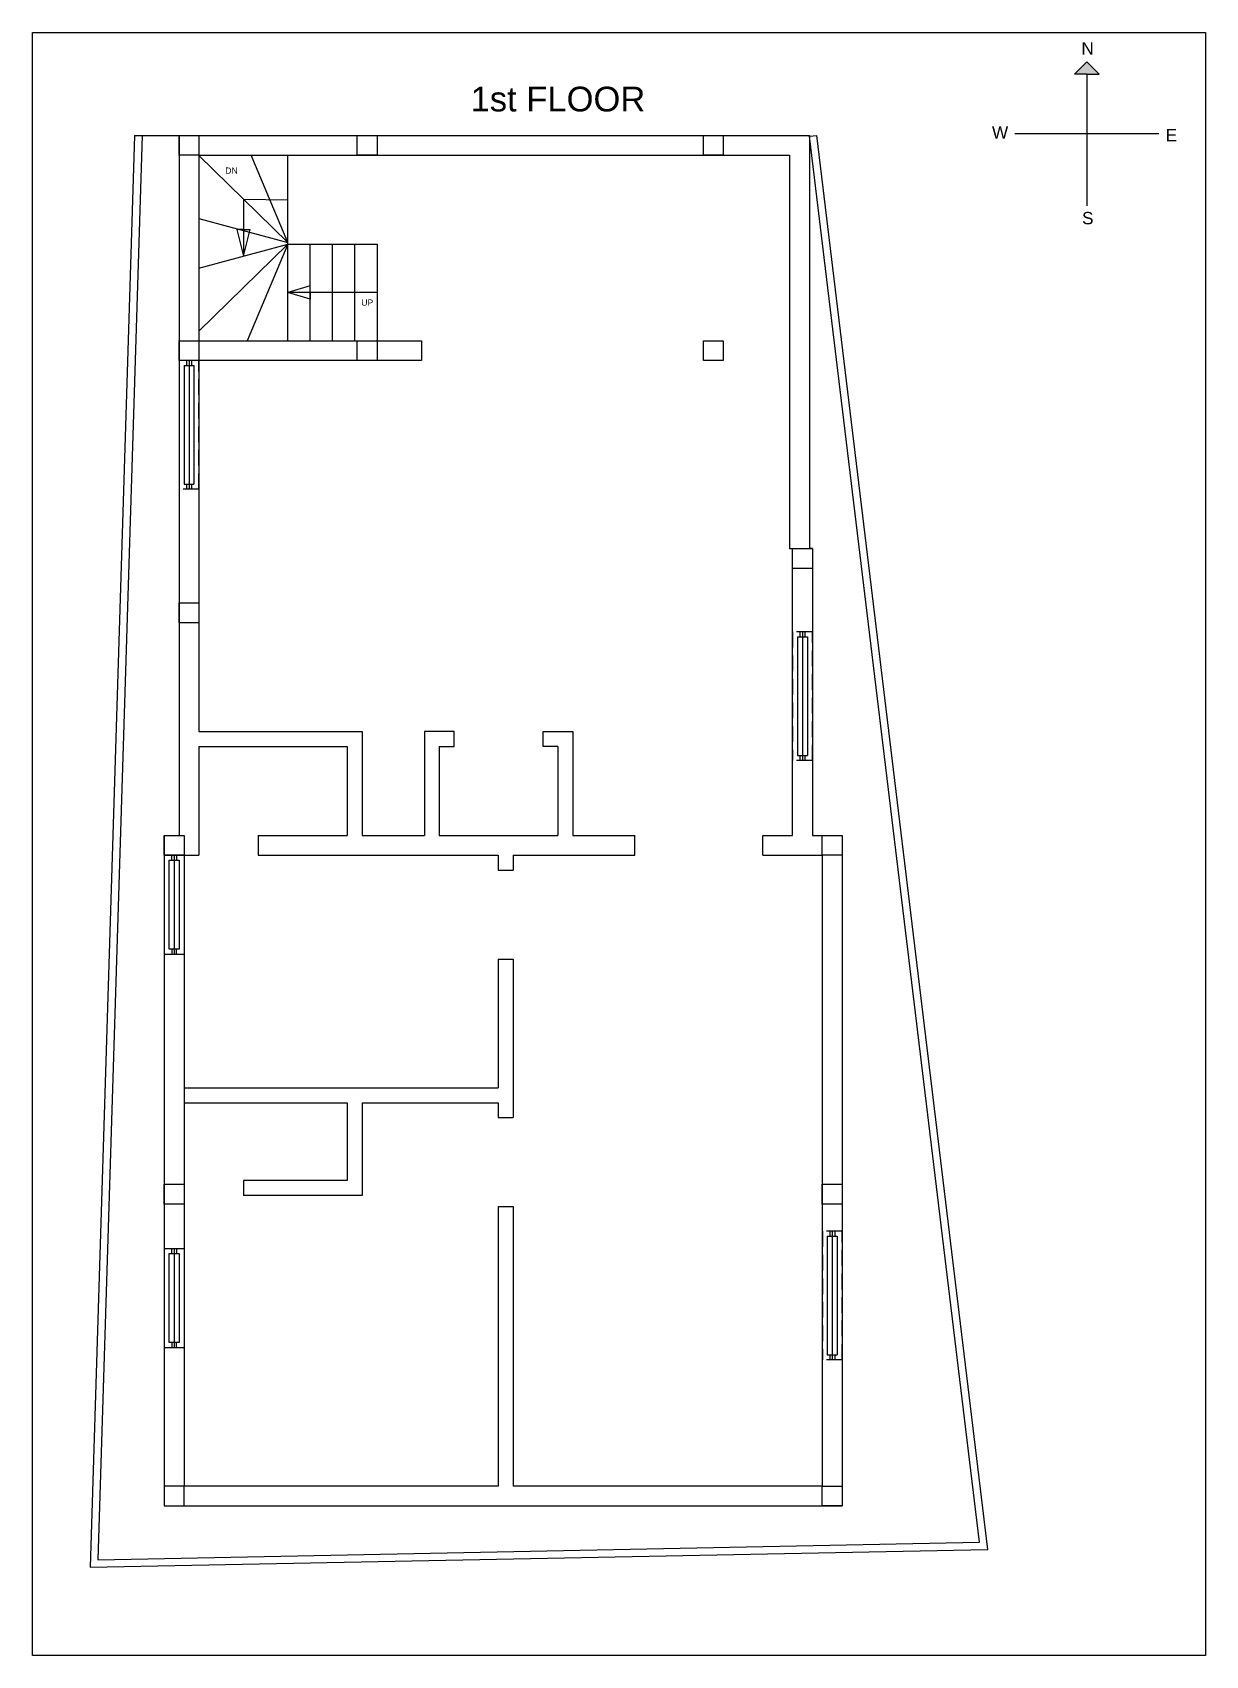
# Model space of a CAD drawing. Header units: inches. Extents: x 2767 to 7496, y 1392 to 3439.
# Drawn here: x 2767 to 3242, y 1392 to 2048 of the extents above; entities that cross this region are included whole.
import ezdxf

# ---------------------------------------------------------------- set-up
doc = ezdxf.new("R2010")
doc.units = ezdxf.units.IN
doc.linetypes.add('HIDDEN', pattern=[9.525, 6.35, -3.175])
for name, color, linetype in [('compund', 82, 'Continuous'), ('pillar', 82, 'Continuous'), ('slab', 90, 'Continuous'), ('stair', 130, 'Continuous'), ('text and dim', 200, 'Continuous'), ('wall', 7, 'Continuous'), ('window', 150, 'Continuous')]:
    doc.layers.add(name, color=color, linetype=linetype)
doc.styles.get("Standard").update_dxf_attribs({"font": 'arial.ttf'})

msp = doc.modelspace()

# ---------------------------------------------------------------- texts
at = {"layer": 'text and dim', "linetype": 'Continuous'}
for s, width, insert, char_height, attachment_point in [('N', 5, (3191.325, 2044.37), 5, 1), ('1st FLOOR', 71.97791, (2944.405, 2026.407), 10, 1), ('W', 5, (3155.172, 2010.441), 5, 1), ('E', 5, (3225.379, 2009.369), 5, 1), ('DN', 4.72606, (2845.229, 1991.241), 2.5, 7), ('S', 5, (3191.586, 1975.778), 5, 1), ('UP', 4.72606, (2900.211, 1937.869), 2.5, 7)]:
    msp.add_mtext_dynamic_manual_height_columns(s, width=width, gutter_width=12.5, heights=[0], dxfattribs=dict(at, insert=insert, char_height=char_height, attachment_point=attachment_point))

# ---------------------------------------------------------------- blocks, each defined once
blk = doc.blocks.new('8in pillar')
at = {"layer": 'pillar'}
blk.add_lwpolyline([(3916.78, 1584.21), (3924.78, 1584.21), (3924.78, 1576.21), (3916.78, 1576.21)], close=True, dxfattribs=at)
blk = doc.blocks.new('4ft window')
at = {"layer": 'window', "linetype": 'HIDDEN'}
for p, q in [((4011, 1654.58), (4003, 1654.58)), ((4003, 1654.58), (4003, 1602.58)), ((4011, 1602.58), (4011, 1654.58)), ((4011, 1602.58), (4003, 1602.58))]:
    blk.add_line(p, q, dxfattribs=at)
at = {"layer": 'window'}
for p, q in [((4006, 1654.58), (4006, 1652.58)), ((4007, 1654.58), (4007, 1602.58)), ((4008, 1654.58), (4008, 1652.58)), ((4005, 1652.58), (4005, 1604.58)), ((4009, 1652.58), (4009, 1604.58)), ((4006, 1604.58), (4006, 1602.58)), ((4008, 1604.58), (4008, 1602.58))]:
    blk.add_line(p, q, dxfattribs=at)
at = {"layer": 'window', "linetype": 'Continuous'}
for p, q in [((4005, 1652.58), (4009, 1652.58)), ((4005, 1604.58), (4009, 1604.58))]:
    blk.add_line(p, q, dxfattribs=at)
blk = doc.blocks.new('3ft window')
at = {"layer": 'window', "linetype": 'Continuous'}
for p, q in [((3891.57, 1851.13), (3899.57, 1851.13)), ((3894.57, 1849.13), (3894.57, 1851.13)), ((3895.57, 1851.13), (3895.57, 1811.13)), ((3896.57, 1851.13), (3896.57, 1849.13)), ((3893.57, 1849.13), (3897.57, 1849.13)), ((3893.57, 1813.13), (3893.57, 1849.13)), ((3897.57, 1849.13), (3897.57, 1813.13)), ((3891.57, 1811.13), (3899.57, 1811.13)), ((3897.57, 1813.13), (3893.57, 1813.13)), ((3894.57, 1813.13), (3894.57, 1811.13)), ((3896.57, 1811.13), (3896.57, 1813.13))]:
    blk.add_line(p, q, dxfattribs=at)
at = {"layer": 'window', "linetype": 'HIDDEN'}
for p, q in [((3891.57, 1851.13), (3891.57, 1811.13)), ((3899.57, 1851.13), (3899.57, 1811.13))]:
    blk.add_line(p, q, dxfattribs=at)

# ---------------------------------------------------------------- hatches: boundary and pattern name
at = {"layer": 'slab', "linetype": 'Continuous'}
h = msp.add_hatch(color=6, dxfattribs=at)
h.dxf.hatch_style = 1
h.paths.add_polyline_path([(3193.506, 2036.453), (3188.506, 2031.453), (3193.506, 2031.453), (3198.506, 2031.453)])

# ---------------------------------------------------------------- linework, layer by layer
at = {"linetype": 'Continuous'}
for p, q in [((3193.506, 2031.453), (3193.506, 1978.23)), ((3222.618, 2007.342), (3164.395, 2007.342))]:
    msp.add_line(p, q, dxfattribs=at)
msp.add_lwpolyline([(2767.281, 2048.326), (3241.525, 2048.326), (3241.525, 1392.239), (2767.281, 1392.239)], close=True, dxfattribs=at)
at = {"layer": 'compund'}
for p, q in [((2808.575, 2006.708), (2790.571, 1427.898)), ((2811.573, 2006.615), (2793.668, 1430.959)), ((3150.123, 1438.017), (3081.365, 2006.348)), ((3153.5, 1435.083), (3084.343, 2006.708)), ((2793.668, 1430.959), (3150.123, 1438.017)), ((2790.571, 1427.898), (3153.5, 1435.083))]:
    msp.add_line(p, q, dxfattribs=at)
at = {"layer": 'compund', "linetype": 'Continuous'}
for p, q in [((2808.575, 2006.708), (2811.573, 2006.615)), ((2811.573, 2006.615), (2826.575, 2006.708)), ((3081.365, 2006.348), (3084.343, 2006.708))]:
    msp.add_line(p, q, dxfattribs=at)
at = {"layer": 'stair'}
for p, q in [((2834.575, 1998.534), (2870.575, 1963.375)), ((2870.575, 1963.375), (2855.671, 1998.74)), ((2870.575, 1962.708), (2870.575, 1998.708)), ((2834.575, 1973.082), (2870.575, 1963.375)), ((2834.575, 1953.001), (2870.575, 1962.708)), ((2834.575, 1927.55), (2870.575, 1962.708)), ((2870.575, 1962.708), (2854.139, 1923.708)), ((2870.575, 1962.708), (2906.575, 1962.708)), ((2870.575, 1923.708), (2870.575, 1962.708)), ((2879.575, 1923.708), (2879.575, 1962.708)), ((2888.575, 1923.708), (2888.575, 1962.708)), ((2897.575, 1923.708), (2897.575, 1962.708)), ((2906.575, 1962.708), (2906.575, 1923.708)), ((2834.575, 1923.708), (2870.575, 1923.708))]:
    msp.add_line(p, q, dxfattribs=at)
at = {"layer": 'text and dim', "linetype": 'Continuous'}
for p, q in [((2852.575, 1980.955), (2852.575, 1957.855)), ((2852.575, 1980.955), (2870.575, 1980.708)), ((2852.575, 1968.708), (2849.838, 1968.708)), ((2849.838, 1968.708), (2852.575, 1957.855)), ((2852.575, 1968.708), (2855.311, 1968.708)), ((2852.575, 1957.855), (2855.311, 1968.708)), ((2879.575, 1945.945), (2870.575, 1943.208)), ((2906.575, 1943.208), (2870.575, 1943.208)), ((2879.575, 1940.472), (2870.575, 1943.208)), ((2879.575, 1943.208), (2879.575, 1945.945)), ((2879.575, 1943.208), (2879.575, 1940.472))]:
    msp.add_line(p, q, dxfattribs=at)
at = {"layer": 'wall', "linetype": 'Continuous'}
for p, q in [((3188.506, 2031.453), (3193.506, 2036.453)), ((3198.506, 2031.453), (3193.506, 2036.453)), ((3193.506, 2031.453), (3188.506, 2031.453)), ((3193.506, 2031.453), (3198.506, 2031.453)), ((2826.575, 2006.708), (2826.575, 1723.708)), ((2826.575, 2006.708), (3081.365, 2006.708)), ((3081.365, 2006.708), (3081.365, 1839.708)), ((2834.575, 1998.708), (3073.365, 1998.708)), ((3073.365, 1998.708), (3073.365, 1839.708)), ((2834.575, 1923.708), (2924.575, 1923.708)), ((2924.575, 1923.708), (2924.575, 1915.708)), ((2834.575, 1915.708), (2834.575, 1765.708)), ((2924.575, 1915.708), (2834.575, 1915.708)), ((3073.365, 1839.708), (3074.575, 1839.708)), ((3074.575, 1723.708), (3074.575, 1839.708)), ((3082.575, 1839.708), (3081.365, 1839.708)), ((3082.575, 1839.708), (3082.575, 1723.708)), ((2900.575, 1765.708), (2900.575, 1723.708)), ((2925.707, 1765.708), (2925.707, 1723.708)), ((2937.707, 1765.708), (2925.707, 1765.708)), ((2937.707, 1759.708), (2937.707, 1765.708)), ((2973.707, 1759.708), (2973.707, 1765.708)), ((2973.707, 1765.708), (2985.707, 1765.708)), ((2985.707, 1765.708), (2985.707, 1723.708)), ((2834.575, 1759.708), (2834.575, 1715.708)), ((2894.575, 1759.708), (2894.575, 1723.708)), ((2931.707, 1759.708), (2931.707, 1723.708)), ((2931.707, 1759.708), (2937.707, 1759.708)), ((2979.707, 1759.708), (2973.707, 1759.708)), ((2979.707, 1759.708), (2979.707, 1723.708)), ((2820.575, 1723.708), (2820.575, 1452.763)), ((2820.575, 1723.708), (2826.575, 1723.708)), ((2858.575, 1723.708), (2858.575, 1715.708)), ((2985.707, 1723.708), (3010.832, 1723.708)), ((3010.832, 1715.708), (3010.832, 1723.708)), ((3062.575, 1715.708), (3062.575, 1723.708)), ((3094.575, 1723.708), (3094.575, 1452.763)), ((2828.575, 1715.708), (2828.575, 1460.763)), ((2955.575, 1715.708), (2955.575, 1709.708)), ((2961.575, 1715.708), (2961.575, 1709.708)), ((3086.575, 1715.708), (3086.575, 1460.763)), ((2955.575, 1673.708), (2955.575, 1621.708)), ((2961.575, 1673.708), (2961.575, 1609.708)), ((2894.575, 1615.708), (2894.575, 1584.236)), ((2900.575, 1615.708), (2900.575, 1578.236)), ((2955.575, 1615.708), (2955.575, 1609.708)), ((2894.575, 1584.236), (2852.575, 1584.236)), ((2852.575, 1584.236), (2852.575, 1578.236)), ((2900.575, 1578.236), (2852.575, 1578.236)), ((2955.575, 1573.708), (2955.575, 1460.763)), ((2961.575, 1573.708), (2961.575, 1460.763))]:
    msp.add_line(p, q, dxfattribs=at)
at = {"layer": 'wall'}
for p, q in [((2834.575, 1998.708), (2834.575, 1923.708)), ((2834.575, 1765.708), (2900.575, 1765.708)), ((2834.575, 1759.708), (2894.575, 1759.708)), ((2820.575, 1723.708), (2828.575, 1723.708)), ((2858.575, 1723.708), (2894.575, 1723.708)), ((2900.575, 1723.708), (2925.707, 1723.708)), ((2931.707, 1723.708), (2979.707, 1723.708)), ((3062.575, 1723.708), (3074.575, 1723.708)), ((3082.575, 1723.708), (3094.575, 1723.708)), ((2828.575, 1715.708), (2834.575, 1715.708)), ((2858.575, 1715.708), (2955.575, 1715.708)), ((2961.575, 1715.708), (3010.832, 1715.708)), ((3062.575, 1715.708), (3086.575, 1715.708)), ((2955.575, 1709.708), (2961.575, 1709.708)), ((2955.575, 1673.708), (2961.575, 1673.708)), ((2828.575, 1621.708), (2955.575, 1621.708)), ((2828.575, 1615.708), (2894.575, 1615.708)), ((2900.575, 1615.708), (2955.575, 1615.708)), ((2955.575, 1609.708), (2961.575, 1609.708)), ((2955.575, 1573.708), (2961.575, 1573.708)), ((2955.575, 1460.763), (2828.575, 1460.763)), ((3086.575, 1460.763), (2961.575, 1460.763)), ((2820.575, 1452.763), (3094.575, 1452.763))]:
    msp.add_line(p, q, dxfattribs=at)

# ---------------------------------------------------------------- block references
at = {"layer": 'pillar'}
for p in [(-1090.209, 422.495), (-1018.209, 422.495), (-878.209, 422.495), (-1090.209, 339.495), (-1018.209, 339.495), (-878.209, 339.495), (-842.209, 255.495), (-1090.209, 233.495), (-1096.209, 139.495), (-830.209, 139.495), (-1096.209, -1.45), (-830.209, -1.45), (-830.209, -123.45)]:
    msp.add_blockref('8in pillar', p, dxfattribs=at)
at = {"layer": 'pillar', "xscale": -1}
msp.add_blockref('8in pillar', (6745.359, -123.45), dxfattribs=at)
at = {"layer": 'wall', "linetype": 'HIDDEN'}
for p in [(-1176.429, 261.127), (-928.429, 151.428), (-916.39, -90.819)]:
    msp.add_blockref('4ft window', p, dxfattribs=at)
at = {"layer": 'window', "linetype": 'HIDDEN'}
for p in [(-1070.991, -135.422), (-1070.991, -294.367)]:
    msp.add_blockref('3ft window', p, dxfattribs=at)

msp.set_redraw_order([(e.dxf.handle, doc.entitydb.next_handle()) for e in msp.query("TEXT MTEXT ATTDEF DIMENSION ARC_DIMENSION")])  # texts and dimensions are drawn at this point

doc.saveas('drawing.dxf')
